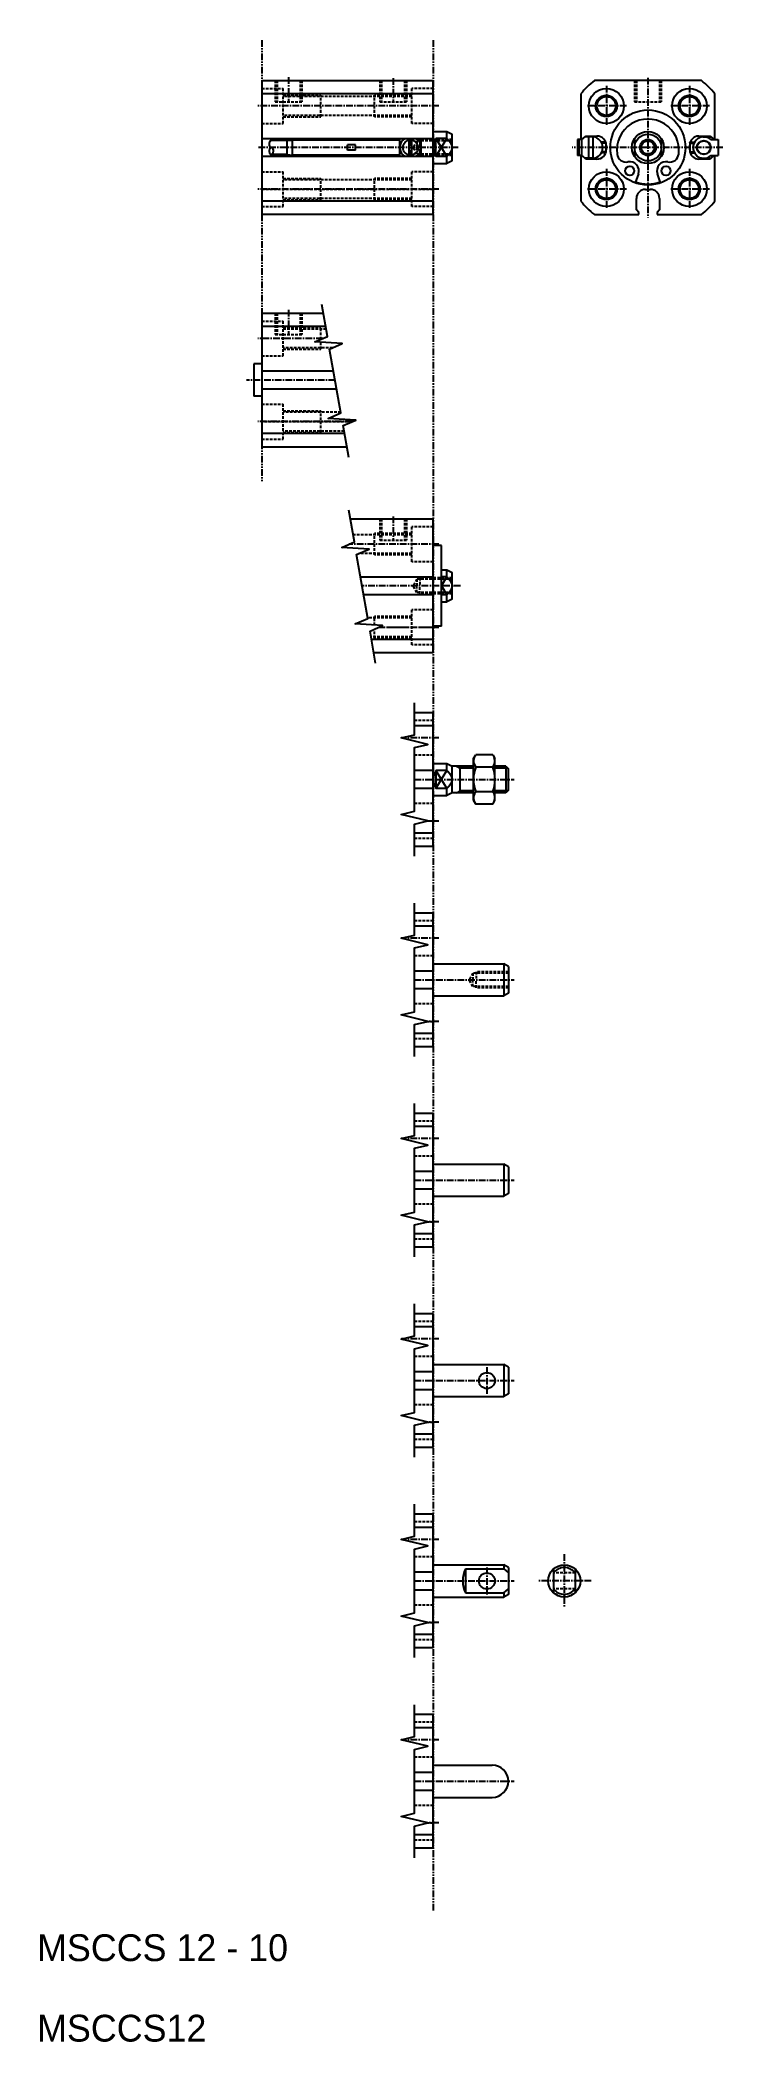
# Model space of a CAD drawing. Extents: x 1 to 128, y 0 to 373.
import ezdxf

# ---------------------------------------------------------------- set-up
doc = ezdxf.new("R2010")
doc.units = 0
for name, pattern in [('CENTER', [2, 1.25, -0.25, 0.25, -0.25]), ('DASHED', [0.75, 0.5, -0.25]), ('PHANTOM', [2.5, 1.25, -0.25, 0.25, -0.25, 0.25, -0.25])]:
    doc.linetypes.add(name, pattern=pattern)
doc.layers.get('0').update_dxf_attribs({"linetype": 'CONTINUOUS'})
doc.layers.add('CENTER', color=1, linetype='CENTER')

msp = doc.modelspace()

# ---------------------------------------------------------------- texts
for s, p in [('MSCCS 12 - 10', (0, 15)), ('MSCCS12', (0, 0))]:
    msp.add_text(s, height=5).set_placement(p)

# ---------------------------------------------------------------- linework, layer by layer
at = {"color": 3, "linetype": 'PHANTOM'}
for p, q in [((41.92, 373.16), (41.92, 290.92)), ((73.92, 373.16), (73.92, 24.45))]:
    msp.add_line(p, q, dxfattribs=at)
at = {"color": 7, "linetype": 'CONTINUOUS'}
for p, q in [((41.92, 365.62), (41.92, 340.62)), ((41.92, 365.62), (73.92, 365.62)), ((73.92, 363.11), (41.92, 363.11)), ((73.92, 340.62), (73.92, 365.62)), ((101.45, 363.11), (101.45, 354.82)), ((123.94, 365.62), (103.96, 365.62)), ((126.45, 354.82), (126.45, 363.11)), ((41.92, 354.82), (73.92, 354.82)), ((47.67, 351.42), (47.67, 354.82)), ((67.67, 351.42), (67.67, 354.82)), ((71.67, 351.42), (71.67, 354.82)), ((73.92, 356.12), (76.42, 356.12)), ((74.42, 351.47), (74.42, 354.78)), ((76.42, 354.78), (74.42, 354.78)), ((76.42, 356.12), (77.42, 355.62)), ((76.42, 354.78), (76.42, 356.12)), ((77.42, 350.62), (77.42, 355.62)), ((101.63, 354.62), (100.83, 354.62)), ((100.83, 354.62), (100.83, 351.62)), ((101.13, 351.62), (101.13, 354.62)), ((101.45, 354.82), (101.85, 354.82)), ((101.63, 354.62), (102.18, 355.12)), ((101.63, 351.62), (101.63, 354.62)), ((101.85, 354.82), (102.35, 355.27)), ((103.73, 355.12), (102.18, 355.12)), ((102.35, 355.27), (104.45, 355.27)), ((102.93, 351.12), (102.93, 355.12)), ((103.73, 351.12), (103.73, 355.12)), ((111.45, 354.78), (111.45, 351.47)), ((116.45, 354.78), (116.45, 351.47)), ((123.45, 355.27), (125.55, 355.27)), ((124.17, 355.12), (125.72, 355.12)), ((124.97, 355.03), (124.97, 355.12)), ((125.55, 355.27), (126.05, 354.82)), ((125.69, 354.62), (127.07, 354.62)), ((126.27, 354.62), (125.72, 355.12)), ((126.05, 354.82), (126.45, 354.82)), ((127.07, 354.62), (127.07, 351.62)), ((73.92, 351.42), (41.92, 351.42)), ((46.67, 354.42), (43.69, 354.42)), ((46.67, 351.82), (43.69, 351.82)), ((46.67, 354.42), (47.67, 354.52)), ((46.67, 351.82), (46.67, 354.42)), ((46.67, 351.82), (47.67, 351.72)), ((67.67, 354.52), (47.67, 354.52)), ((67.67, 351.72), (47.67, 351.72)), ((59.42, 353.62), (57.92, 353.62)), ((57.92, 352.62), (57.92, 353.62)), ((59.42, 352.62), (57.92, 352.62)), ((59.42, 352.62), (59.42, 353.62)), ((69.42, 351.75), (69.42, 354.5)), ((69.92, 351.75), (69.92, 354.5)), ((76.42, 351.47), (74.42, 351.47)), ((76.42, 350.12), (76.42, 351.47)), ((101.63, 351.62), (100.83, 351.62)), ((101.45, 351.42), (101.45, 343.14)), ((101.85, 351.42), (101.45, 351.42)), ((102.18, 351.12), (101.63, 351.62)), ((102.35, 350.97), (101.85, 351.42)), ((103.73, 351.12), (102.18, 351.12)), ((104.45, 350.97), (102.35, 350.97)), ((106.06, 354.12), (105.26, 354.12)), ((106.06, 352.12), (105.26, 352.12)), ((106.11, 353.92), (105.36, 353.92)), ((106.11, 352.32), (105.36, 352.32)), ((106.06, 354.12), (106.11, 353.92)), ((106.11, 352.32), (106.06, 352.12)), ((106.11, 353.92), (106.11, 352.32)), ((106.15, 353.57), (106.15, 352.67)), ((121.75, 352.67), (121.75, 353.57)), ((121.79, 353.92), (121.84, 354.12)), ((121.79, 353.92), (122.54, 353.92)), ((121.79, 353.92), (121.79, 352.32)), ((121.79, 352.32), (122.54, 352.32)), ((121.79, 352.32), (121.84, 352.12)), ((121.84, 354.12), (122.64, 354.12)), ((121.84, 352.12), (122.64, 352.12)), ((125.55, 350.97), (123.45, 350.97)), ((124.17, 351.12), (125.72, 351.12)), ((124.97, 351.12), (124.97, 351.22)), ((126.05, 351.42), (125.55, 350.97)), ((125.69, 351.62), (127.07, 351.62)), ((125.72, 351.12), (126.27, 351.62)), ((126.45, 351.42), (126.05, 351.42)), ((126.45, 343.14), (126.45, 351.42)), ((73.92, 350.12), (76.42, 350.12)), ((77.42, 350.62), (76.42, 350.12)), ((112.17, 348.21), (111.57, 346.54)), ((116.33, 346.54), (115.73, 348.21)), ((111.8, 341.52), (111.8, 343.62)), ((113.5, 345.32), (114.4, 345.32)), ((116.1, 343.62), (116.1, 341.52)), ((73.92, 343.14), (41.92, 343.14)), ((73.92, 340.62), (41.92, 340.62)), ((103.96, 340.62), (112.25, 340.62)), ((112.25, 341.02), (111.8, 341.52)), ((112.25, 340.62), (112.25, 341.02)), ((116.1, 341.52), (115.65, 341.02)), ((115.65, 341.02), (115.65, 340.62)), ((115.65, 340.62), (123.94, 340.62)), ((41.92, 322.27), (41.92, 297.27)), ((41.92, 322.27), (53.39, 322.27)), ((53.83, 319.76), (41.92, 319.76)), ((41.92, 312.77), (40.42, 312.77)), ((40.42, 312.77), (40.42, 306.77)), ((41.92, 311.47), (55.3, 311.47)), ((41.92, 306.77), (40.42, 306.77)), ((55.9, 308.07), (41.92, 308.07)), ((57.36, 299.79), (41.92, 299.79)), ((57.8, 297.27), (41.92, 297.27)), ((58.42, 283.91), (73.92, 283.91)), ((73.92, 258.91), (73.92, 283.91)), ((75.42, 278.91), (73.92, 278.91)), ((75.42, 263.91), (75.42, 278.91)), ((60.33, 273.11), (73.92, 273.11)), ((75.42, 274.41), (76.42, 274.41)), ((76.42, 273.06), (75.42, 273.06)), ((76.42, 274.41), (77.42, 273.91)), ((76.42, 273.06), (76.42, 274.41)), ((77.42, 268.91), (77.42, 273.91)), ((73.92, 269.71), (60.93, 269.71)), ((76.42, 269.75), (75.42, 269.75)), ((76.42, 268.41), (76.42, 269.75)), ((77.42, 268.91), (76.42, 268.41)), ((75.42, 268.41), (76.42, 268.41)), ((73.92, 261.42), (62.39, 261.42)), ((75.42, 263.91), (73.92, 263.91)), ((73.92, 258.91), (62.83, 258.91)), ((70.42, 247.81), (73.92, 247.81)), ((73.92, 222.81), (73.92, 247.81)), ((73.92, 245.3), (70.42, 245.3)), ((81.42, 239.21), (81.83, 239.91)), ((81.42, 231.41), (81.42, 239.21)), ((85.02, 239.91), (81.83, 239.91)), ((85.02, 239.91), (85.42, 239.21)), ((85.42, 231.41), (85.42, 239.21)), ((70.42, 237.01), (73.92, 237.01)), ((73.92, 238.31), (76.42, 238.31)), ((74.42, 236.97), (74.42, 233.65)), ((76.42, 236.97), (74.42, 236.97)), ((76.42, 236.97), (76.42, 238.31)), ((76.42, 238.31), (77.42, 237.81)), ((81.42, 237.81), (77.42, 237.81)), ((77.42, 232.81), (77.42, 237.81)), ((78.92, 232.81), (78.92, 237.81)), ((85.02, 237.61), (81.83, 237.61)), ((87.42, 237.81), (85.42, 237.81)), ((87.42, 237.81), (87.42, 232.81)), ((87.42, 237.81), (87.92, 237.31)), ((87.92, 233.31), (87.92, 237.31)), ((73.92, 233.61), (70.42, 233.61)), ((73.92, 232.31), (76.42, 232.31)), ((76.42, 233.65), (74.42, 233.65)), ((76.42, 232.31), (76.42, 233.65)), ((77.42, 232.81), (76.42, 232.31)), ((81.42, 232.81), (77.42, 232.81)), ((81.42, 231.41), (81.83, 230.71)), ((85.02, 233.01), (81.83, 233.01)), ((85.02, 230.71), (85.42, 231.41)), ((87.42, 232.81), (85.42, 232.81)), ((87.92, 233.31), (87.42, 232.81)), ((85.02, 230.71), (81.83, 230.71)), ((73.92, 225.32), (70.42, 225.32)), ((73.92, 222.81), (70.42, 222.81)), ((70.42, 210.45), (73.92, 210.45)), ((73.92, 185.45), (73.92, 210.45)), ((73.92, 207.94), (70.42, 207.94)), ((70.42, 199.65), (73.92, 199.65)), ((73.92, 200.95), (87.06, 200.95)), ((87.92, 200.45), (87.06, 200.95)), ((87.06, 200.95), (87.06, 194.95)), ((87.92, 200.45), (87.92, 195.45)), ((73.92, 196.25), (70.42, 196.25)), ((73.92, 194.95), (87.06, 194.95)), ((87.92, 195.45), (87.06, 194.95)), ((73.92, 187.97), (70.42, 187.97)), ((73.92, 185.45), (70.42, 185.45)), ((70.42, 173.1), (73.92, 173.1)), ((73.92, 148.1), (73.92, 173.1)), ((73.92, 170.58), (70.42, 170.58)), ((70.42, 162.3), (73.92, 162.3)), ((73.92, 163.6), (87.06, 163.6)), ((87.06, 163.6), (87.06, 157.6)), ((87.92, 163.1), (87.06, 163.6)), ((87.92, 163.1), (87.92, 158.1)), ((73.92, 158.9), (70.42, 158.9)), ((73.92, 157.6), (87.06, 157.6)), ((87.92, 158.1), (87.06, 157.6)), ((73.92, 150.61), (70.42, 150.61)), ((73.92, 148.1), (70.42, 148.1)), ((70.42, 135.74), (73.92, 135.74)), ((73.92, 110.74), (73.92, 135.74)), ((73.92, 133.23), (70.42, 133.23)), ((70.42, 124.94), (73.92, 124.94)), ((73.92, 126.24), (87.06, 126.24)), ((87.06, 126.24), (87.06, 120.24)), ((87.92, 125.74), (87.06, 126.24)), ((87.92, 125.74), (87.92, 120.74)), ((73.92, 121.54), (70.42, 121.54)), ((73.92, 120.24), (87.06, 120.24)), ((87.92, 120.74), (87.06, 120.24)), ((73.92, 113.25), (70.42, 113.25)), ((73.92, 110.74), (70.42, 110.74)), ((70.42, 98.38), (73.92, 98.38)), ((73.92, 73.38), (73.92, 98.38)), ((73.92, 95.87), (70.42, 95.87)), ((70.42, 87.58), (73.92, 87.58)), ((73.92, 88.88), (87.06, 88.88)), ((79.92, 88.12), (79.92, 83.65)), ((79.92, 88.12), (87.06, 88.12)), ((87.06, 88.88), (87.06, 88.12)), ((87.92, 88.38), (87.06, 88.88)), ((87.06, 88.12), (87.92, 87.38)), ((87.92, 88.38), (87.92, 83.38)), ((96.36, 88.12), (96.36, 83.65)), ((100.36, 88.12), (100.36, 83.65)), ((73.92, 84.18), (70.42, 84.18)), ((73.92, 82.88), (87.06, 82.88)), ((79.92, 83.65), (87.06, 83.65)), ((87.06, 83.65), (87.92, 84.38)), ((87.06, 83.65), (87.06, 82.88)), ((87.92, 83.38), (87.06, 82.88)), ((73.92, 75.9), (70.42, 75.9)), ((73.92, 73.38), (70.42, 73.38)), ((70.42, 61.03), (73.92, 61.03)), ((73.92, 36.03), (73.92, 61.03)), ((73.92, 58.51), (70.42, 58.51)), ((70.42, 50.23), (73.92, 50.23)), ((73.92, 51.53), (84.92, 51.53)), ((73.92, 46.83), (70.42, 46.83)), ((73.92, 45.53), (84.92, 45.53)), ((73.92, 38.54), (70.42, 38.54)), ((73.92, 36.03), (70.42, 36.03))]:
    msp.add_line(p, q, dxfattribs=at)
at = {"color": 3, "linetype": 'DASHED'}
for p, q in [((41.92, 364.12), (45.92, 364.12)), ((44.42, 365.62), (44.42, 361.62)), ((44.77, 365.62), (44.77, 361.62)), ((45.92, 357.62), (45.92, 364.12)), ((45.92, 362.87), (52.92, 362.87)), ((69.92, 362.62), (45.92, 362.62)), ((49.07, 365.62), (49.07, 361.62)), ((49.42, 365.62), (49.42, 361.62)), ((52.92, 358.87), (52.92, 362.87)), ((69.92, 362.87), (62.92, 362.87)), ((62.92, 358.87), (62.92, 362.87)), ((63.92, 365.62), (63.92, 361.62)), ((64.27, 365.62), (64.27, 361.62)), ((68.57, 365.62), (68.57, 361.62)), ((68.92, 365.62), (68.92, 361.62)), ((73.92, 364.12), (69.92, 364.12)), ((69.92, 357.62), (69.92, 364.12)), ((111.45, 365.62), (111.45, 361.62)), ((111.8, 365.62), (111.8, 361.62)), ((116.1, 365.62), (116.1, 361.62)), ((116.45, 365.62), (116.45, 361.62)), ((44.42, 361.62), (49.42, 361.62)), ((69.92, 359.12), (45.92, 359.12)), ((45.92, 358.87), (52.92, 358.87)), ((69.92, 358.87), (62.92, 358.87)), ((63.92, 361.62), (68.92, 361.62)), ((111.45, 361.62), (116.45, 361.62)), ((41.92, 357.62), (45.92, 357.62)), ((73.92, 357.62), (69.92, 357.62)), ((71.42, 354.62), (71.42, 353.12)), ((77.42, 354.62), (71.42, 354.62)), ((70.82, 354.35), (70.11, 353.12)), ((70.82, 351.9), (70.11, 353.12)), ((70.82, 354.35), (70.82, 353.12)), ((77.42, 354.35), (70.82, 354.35)), ((70.82, 351.9), (70.82, 353.12)), ((77.42, 351.9), (70.82, 351.9)), ((71.42, 351.62), (71.42, 353.12)), ((77.42, 351.62), (71.42, 351.62)), ((41.92, 348.62), (45.92, 348.62)), ((45.92, 342.12), (45.92, 348.62)), ((45.92, 347.37), (52.92, 347.37)), ((69.92, 347.12), (45.92, 347.12)), ((52.92, 343.37), (52.92, 347.37)), ((69.92, 347.37), (62.92, 347.37)), ((62.92, 343.37), (62.92, 347.37)), ((69.92, 342.12), (69.92, 348.62)), ((73.92, 348.62), (69.92, 348.62)), ((73.92, 345.32), (41.92, 345.32)), ((69.92, 343.62), (45.92, 343.62)), ((41.92, 342.12), (45.92, 342.12)), ((45.92, 343.37), (52.92, 343.37)), ((69.92, 343.37), (62.92, 343.37)), ((73.92, 342.12), (69.92, 342.12)), ((44.42, 322.27), (44.42, 318.27)), ((44.77, 322.27), (44.77, 318.27)), ((49.07, 322.27), (49.07, 318.27)), ((49.42, 322.27), (49.42, 318.27)), ((41.92, 320.77), (45.92, 320.77)), ((44.42, 318.27), (49.42, 318.27)), ((45.92, 314.27), (45.92, 320.77)), ((45.92, 319.52), (52.92, 319.52)), ((53.92, 319.27), (45.92, 319.27)), ((52.92, 317.36), (52.92, 319.52)), ((41.92, 314.27), (45.92, 314.27)), ((55.13, 315.77), (45.92, 315.77)), ((45.92, 315.52), (52.92, 315.52)), ((52.92, 315.52), (52.92, 316.8)), ((41.92, 305.27), (45.92, 305.27)), ((45.92, 298.77), (45.92, 305.27)), ((45.92, 304.02), (52.92, 304.02)), ((56.65, 303.77), (45.92, 303.77)), ((52.92, 300.02), (52.92, 304.02)), ((58.69, 301.97), (41.92, 301.97)), ((41.92, 298.77), (45.92, 298.77)), ((57.27, 300.27), (45.92, 300.27)), ((45.92, 300.02), (52.92, 300.02)), ((63.92, 283.91), (63.92, 279.91)), ((64.27, 283.91), (64.27, 279.91)), ((68.57, 283.91), (68.57, 279.91)), ((68.92, 283.91), (68.92, 279.91)), ((69.92, 280.91), (58.95, 280.91)), ((69.92, 281.16), (62.92, 281.16)), ((62.92, 277.16), (62.92, 281.16)), ((69.92, 275.91), (69.92, 282.41)), ((73.92, 282.41), (69.92, 282.41)), ((69.92, 277.41), (60.04, 277.41)), ((69.92, 277.16), (62.92, 277.16)), ((63.92, 279.91), (68.92, 279.91)), ((73.92, 275.91), (69.92, 275.91)), ((70.82, 272.64), (70.11, 271.41)), ((77.42, 272.64), (70.82, 272.64)), ((70.82, 272.64), (70.82, 271.41)), ((77.42, 272.91), (71.42, 272.91)), ((71.42, 272.91), (71.42, 271.41)), ((70.82, 270.18), (70.11, 271.41)), ((70.82, 270.18), (70.82, 271.41)), ((77.42, 270.18), (70.82, 270.18)), ((71.42, 269.91), (71.42, 271.41)), ((77.42, 269.91), (71.42, 269.91)), ((69.92, 265.41), (61.68, 265.41)), ((69.92, 265.66), (62.92, 265.66)), ((62.92, 264.08), (62.92, 265.66)), ((69.92, 260.41), (69.92, 266.91)), ((73.92, 266.91), (69.92, 266.91)), ((69.92, 261.91), (62.3, 261.91)), ((62.92, 261.66), (62.92, 263.31)), ((69.92, 261.66), (62.92, 261.66)), ((73.92, 263.61), (63.6, 263.61)), ((73.92, 260.41), (69.92, 260.41)), ((73.92, 246.31), (70.42, 246.31)), ((73.92, 239.81), (70.42, 239.81)), ((73.92, 230.81), (70.42, 230.81)), ((73.92, 224.31), (70.42, 224.31)), ((73.92, 227.51), (72.68, 227.51)), ((73.92, 208.95), (70.42, 208.95)), ((73.92, 202.45), (70.42, 202.45)), ((81.32, 199.18), (80.61, 197.95)), ((81.32, 196.72), (80.61, 197.95)), ((87.92, 199.18), (81.32, 199.18)), ((81.32, 199.18), (81.32, 197.95)), ((81.32, 196.72), (81.32, 197.95)), ((87.92, 199.45), (81.92, 199.45)), ((81.92, 199.45), (81.92, 197.95)), ((81.92, 196.45), (81.92, 197.95)), ((87.92, 196.72), (81.32, 196.72)), ((87.92, 196.45), (81.92, 196.45)), ((73.92, 193.45), (70.42, 193.45)), ((73.92, 186.95), (70.42, 186.95)), ((73.92, 190.15), (72.68, 190.15)), ((73.92, 171.6), (70.42, 171.6)), ((73.92, 165.1), (70.42, 165.1)), ((73.92, 156.1), (70.42, 156.1)), ((73.92, 149.6), (70.42, 149.6)), ((73.92, 152.8), (72.68, 152.8)), ((73.92, 134.24), (70.42, 134.24)), ((73.92, 127.74), (70.42, 127.74)), ((73.92, 118.74), (70.42, 118.74)), ((73.92, 112.24), (70.42, 112.24)), ((73.92, 115.44), (72.68, 115.44)), ((73.92, 96.88), (70.42, 96.88)), ((73.92, 90.38), (70.42, 90.38)), ((100.36, 87.38), (96.36, 87.38)), ((100.36, 84.38), (96.36, 84.38)), ((73.92, 81.38), (70.42, 81.38)), ((73.92, 74.88), (70.42, 74.88)), ((73.92, 78.08), (72.68, 78.08)), ((73.92, 59.53), (70.42, 59.53)), ((73.92, 53.03), (70.42, 53.03)), ((73.92, 44.03), (70.42, 44.03)), ((73.92, 37.53), (70.42, 37.53)), ((73.92, 40.73), (72.68, 40.73))]:
    msp.add_line(p, q, dxfattribs=at)
at = {"color": 3, "linetype": 'CONTINUOUS'}
for p, q in [((74.42, 351.47), (76.42, 354.78)), ((74.42, 354.78), (76.42, 351.47)), ((75.42, 271.41), (76.42, 273.06)), ((75.42, 271.41), (76.42, 269.75)), ((74.42, 233.65), (76.42, 236.97)), ((74.42, 236.97), (76.42, 233.65)), ((78.23, 237.81), (78.92, 237.41)), ((81.42, 237.41), (78.92, 237.41)), ((87.82, 237.41), (85.42, 237.41)), ((78.23, 232.81), (78.92, 233.21)), ((81.42, 233.21), (78.92, 233.21)), ((87.82, 233.21), (85.42, 233.21))]:
    msp.add_line(p, q, dxfattribs=at)
for points in [[(58.14, 295.33), (57.09, 301.28), (59.45, 302.3), (54.32, 302.62), (56.68, 303.64), (54.58, 315.53), (56.94, 316.56), (51.81, 316.87), (54.16, 317.9), (53.12, 323.84)], [(63.16, 257.01), (62.12, 262.96), (64.47, 263.98), (59.34, 264.3), (61.7, 265.32), (59.6, 277.22), (61.96, 278.24), (56.83, 278.55), (59.19, 279.58), (58.14, 285.53)], [(70.42, 221.03), (70.42, 226.97), (72.92, 227.57), (67.92, 228.77), (70.42, 229.37), (70.42, 241.25), (72.92, 241.85), (67.92, 243.05), (70.42, 243.65), (70.42, 249.59)], [(70.42, 183.67), (70.42, 189.61), (72.92, 190.21), (67.92, 191.41), (70.42, 192.01), (70.42, 203.89), (72.92, 204.49), (67.92, 205.69), (70.42, 206.29), (70.42, 212.24)], [(70.42, 146.31), (70.42, 152.25), (72.92, 152.85), (67.92, 154.05), (70.42, 154.65), (70.42, 166.54), (72.92, 167.14), (67.92, 168.34), (70.42, 168.94), (70.42, 174.88)], [(70.42, 108.96), (70.42, 114.9), (72.92, 115.5), (67.92, 116.7), (70.42, 117.3), (70.42, 129.18), (72.92, 129.78), (67.92, 130.98), (70.42, 131.58), (70.42, 137.52)], [(70.42, 71.6), (70.42, 77.54), (72.92, 78.14), (67.92, 79.34), (70.42, 79.94), (70.42, 91.83), (72.92, 92.43), (67.92, 93.63), (70.42, 94.23), (70.42, 100.17)], [(70.42, 34.24), (70.42, 40.19), (72.92, 40.79), (67.92, 41.99), (70.42, 42.59), (70.42, 54.47), (72.92, 55.07), (67.92, 56.27), (70.42, 56.87), (70.42, 62.81)]]:
    msp.add_lwpolyline(points, dxfattribs=at)
at = {"color": 7}
for points in [[(76.42, 354.78, 0), (76.43, 354.78, 0), (76.44, 354.77, 0), (76.44, 354.77, 0), (76.45, 354.76, 0), (76.45, 354.76, 0), (76.46, 354.75, 0), (76.47, 354.75, 0), (76.47, 354.74, 0), (76.48, 354.74, 0), (76.49, 354.73, 0), (76.49, 354.73, 0), (76.5, 354.72, 0), (76.51, 354.71, 0), (76.51, 354.71, 0), (76.52, 354.7, 0), (76.52, 354.7, 0), (76.53, 354.69, 0), (76.54, 354.69, 0), (76.54, 354.68, 0), (76.55, 354.68, 0), (76.56, 354.67, 0), (76.56, 354.66, 0), (76.57, 354.66, 0), (76.57, 354.65, 0), (76.58, 354.65, 0), (76.59, 354.64, 0), (76.59, 354.64, 0), (76.6, 354.63, 0), (76.6, 354.62, 0), (76.61, 354.62, 0), (76.62, 354.61, 0), (76.62, 354.61, 0), (76.63, 354.6, 0), (76.63, 354.6, 0), (76.64, 354.59, 0), (76.65, 354.58, 0), (76.65, 354.58, 0), (76.66, 354.57, 0), (76.66, 354.57, 0), (76.67, 354.56, 0), (76.67, 354.55, 0), (76.68, 354.55, 0), (76.69, 354.54, 0), (76.69, 354.54, 0), (76.7, 354.53, 0), (76.7, 354.52, 0), (76.71, 354.52, 0), (76.72, 354.51, 0), (76.72, 354.51, 0), (76.73, 354.5, 0), (76.73, 354.49, 0), (76.74, 354.49, 0), (76.74, 354.48, 0), (76.75, 354.48, 0), (76.75, 354.47, 0), (76.76, 354.46, 0), (76.77, 354.46, 0), (76.77, 354.45, 0), (76.78, 354.44, 0), (76.78, 354.44, 0), (76.79, 354.43, 0), (76.79, 354.43, 0), (76.8, 354.42, 0), (76.8, 354.41, 0), (76.81, 354.41, 0), (76.81, 354.4, 0), (76.82, 354.39, 0), (76.83, 354.39, 0), (76.83, 354.38, 0), (76.84, 354.38, 0), (76.84, 354.37, 0), (76.85, 354.36, 0), (76.85, 354.36, 0), (76.86, 354.35, 0), (76.86, 354.34, 0), (76.87, 354.34, 0), (76.87, 354.33, 0), (76.88, 354.32, 0), (76.88, 354.32, 0), (76.89, 354.31, 0), (76.89, 354.31, 0), (76.9, 354.3, 0), (76.91, 354.29, 0), (76.91, 354.29, 0), (76.92, 354.28, 0), (76.92, 354.27, 0), (76.93, 354.27, 0), (76.93, 354.26, 0), (76.94, 354.25, 0), (76.94, 354.25, 0), (76.95, 354.24, 0), (76.95, 354.23, 0), (76.96, 354.23, 0), (76.96, 354.22, 0), (76.97, 354.21, 0), (76.97, 354.21, 0), (76.98, 354.2, 0), (76.98, 354.19, 0), (76.99, 354.19, 0), (76.99, 354.18, 0), (77, 354.17, 0), (77, 354.17, 0), (77.01, 354.16, 0), (77.01, 354.15, 0), (77.02, 354.15, 0), (77.02, 354.14, 0), (77.03, 354.13, 0), (77.03, 354.13, 0), (77.04, 354.12, 0), (77.04, 354.11, 0), (77.04, 354.11, 0), (77.05, 354.1, 0), (77.05, 354.09, 0), (77.06, 354.09, 0), (77.06, 354.08, 0), (77.07, 354.07, 0), (77.07, 354.07, 0), (77.08, 354.06, 0), (77.08, 354.05, 0), (77.09, 354.05, 0), (77.09, 354.04, 0), (77.1, 354.03, 0), (77.1, 354.02, 0), (77.11, 354.02, 0), (77.11, 354.01, 0), (77.11, 354, 0), (77.12, 354, 0), (77.12, 353.99, 0), (77.13, 353.98, 0), (77.13, 353.98, 0), (77.14, 353.97, 0), (77.14, 353.96, 0), (77.15, 353.95, 0), (77.15, 353.95, 0), (77.15, 353.94, 0), (77.16, 353.93, 0), (77.16, 353.93, 0), (77.17, 353.92, 0), (77.17, 353.91, 0), (77.18, 353.9, 0), (77.18, 353.9, 0), (77.18, 353.89, 0), (77.19, 353.88, 0), (77.19, 353.88, 0), (77.2, 353.87, 0), (77.2, 353.86, 0), (77.2, 353.85, 0), (77.21, 353.85, 0), (77.21, 353.84, 0), (77.22, 353.83, 0), (77.22, 353.82, 0), (77.22, 353.82, 0), (77.23, 353.81, 0), (77.23, 353.8, 0), (77.24, 353.8, 0), (77.24, 353.79, 0), (77.24, 353.78, 0), (77.25, 353.77, 0), (77.25, 353.77, 0), (77.25, 353.76, 0), (77.26, 353.75, 0), (77.26, 353.74, 0), (77.27, 353.74, 0), (77.27, 353.73, 0), (77.27, 353.72, 0), (77.28, 353.71, 0), (77.28, 353.71, 0), (77.28, 353.7, 0), (77.29, 353.69, 0), (77.29, 353.68, 0), (77.29, 353.68, 0), (77.3, 353.67, 0), (77.3, 353.66, 0), (77.3, 353.65, 0), (77.31, 353.64, 0), (77.31, 353.64, 0), (77.31, 353.63, 0), (77.32, 353.62, 0), (77.32, 353.61, 0), (77.32, 353.61, 0), (77.33, 353.6, 0), (77.33, 353.59, 0), (77.33, 353.58, 0), (77.33, 353.58, 0), (77.34, 353.57, 0), (77.34, 353.56, 0), (77.34, 353.55, 0), (77.35, 353.54, 0), (77.35, 353.54, 0), (77.35, 353.53, 0), (77.35, 353.52, 0), (77.36, 353.51, 0), (77.36, 353.5, 0), (77.36, 353.5, 0), (77.36, 353.49, 0), (77.37, 353.48, 0), (77.37, 353.47, 0), (77.37, 353.46, 0), (77.37, 353.46, 0), (77.38, 353.45, 0), (77.38, 353.44, 0), (77.38, 353.43, 0), (77.38, 353.43, 0), (77.38, 353.42, 0), (77.39, 353.41, 0), (77.39, 353.4, 0), (77.39, 353.39, 0), (77.39, 353.38, 0), (77.39, 353.38, 0), (77.4, 353.37, 0), (77.4, 353.36, 0), (77.4, 353.35, 0), (77.4, 353.34, 0), (77.4, 353.34, 0), (77.4, 353.33, 0), (77.41, 353.32, 0), (77.41, 353.31, 0), (77.41, 353.3, 0), (77.41, 353.3, 0), (77.41, 353.29, 0), (77.41, 353.28, 0), (77.41, 353.27, 0), (77.41, 353.26, 0), (77.42, 353.25, 0), (77.42, 353.25, 0), (77.42, 353.24, 0), (77.42, 353.23, 0), (77.42, 353.22, 0), (77.42, 353.21, 0), (77.42, 353.2, 0), (77.42, 353.19, 0), (77.42, 353.19, 0), (77.42, 353.18, 0), (77.42, 353.17, 0), (77.42, 353.16, 0), (77.42, 353.15, 0), (77.42, 353.14, 0), (77.42, 353.14, 0), (77.42, 353.13, 0), (77.42, 353.12, 0), (77.42, 353.11, 0), (77.42, 353.1, 0), (77.42, 353.1, 0), (77.42, 353.09, 0), (77.42, 353.08, 0), (77.42, 353.07, 0), (77.42, 353.06, 0), (77.42, 353.05, 0), (77.42, 353.05, 0), (77.42, 353.04, 0), (77.42, 353.03, 0), (77.42, 353.02, 0), (77.42, 353.01, 0), (77.42, 353, 0), (77.41, 353, 0), (77.41, 352.99, 0), (77.41, 352.98, 0), (77.41, 352.97, 0), (77.41, 352.96, 0), (77.41, 352.95, 0), (77.41, 352.95, 0), (77.41, 352.94, 0), (77.41, 352.93, 0), (77.4, 352.92, 0), (77.4, 352.91, 0), (77.4, 352.91, 0), (77.4, 352.9, 0), (77.4, 352.89, 0), (77.4, 352.88, 0), (77.39, 352.87, 0), (77.39, 352.87, 0), (77.39, 352.86, 0), (77.39, 352.85, 0), (77.39, 352.84, 0), (77.38, 352.83, 0), (77.38, 352.82, 0), (77.38, 352.82, 0), (77.38, 352.81, 0), (77.38, 352.8, 0), (77.37, 352.79, 0), (77.37, 352.78, 0), (77.37, 352.78, 0), (77.37, 352.77, 0), (77.36, 352.76, 0), (77.36, 352.75, 0), (77.36, 352.74, 0), (77.36, 352.74, 0), (77.35, 352.73, 0), (77.35, 352.72, 0), (77.35, 352.71, 0), (77.35, 352.7, 0), (77.34, 352.7, 0), (77.34, 352.69, 0), (77.34, 352.68, 0), (77.33, 352.67, 0), (77.33, 352.67, 0), (77.33, 352.66, 0), (77.33, 352.65, 0), (77.32, 352.64, 0), (77.32, 352.63, 0), (77.32, 352.63, 0), (77.31, 352.62, 0), (77.31, 352.61, 0), (77.31, 352.6, 0), (77.3, 352.6, 0), (77.3, 352.59, 0), (77.3, 352.58, 0), (77.29, 352.57, 0), (77.29, 352.57, 0), (77.29, 352.56, 0), (77.28, 352.55, 0), (77.28, 352.54, 0), (77.28, 352.54, 0), (77.27, 352.53, 0), (77.27, 352.52, 0), (77.27, 352.51, 0), (77.26, 352.51, 0), (77.26, 352.5, 0), (77.25, 352.49, 0), (77.25, 352.48, 0), (77.25, 352.48, 0), (77.24, 352.47, 0), (77.24, 352.46, 0), (77.24, 352.45, 0), (77.23, 352.45, 0), (77.23, 352.44, 0), (77.22, 352.43, 0), (77.22, 352.43, 0), (77.22, 352.42, 0), (77.21, 352.41, 0), (77.21, 352.4, 0), (77.2, 352.4, 0), (77.2, 352.39, 0), (77.2, 352.38, 0), (77.19, 352.37, 0), (77.19, 352.37, 0), (77.18, 352.36, 0), (77.18, 352.35, 0), (77.18, 352.35, 0), (77.17, 352.34, 0), (77.17, 352.33, 0), (77.16, 352.32, 0), (77.16, 352.32, 0), (77.15, 352.31, 0), (77.15, 352.3, 0), (77.15, 352.3, 0), (77.14, 352.29, 0), (77.14, 352.28, 0), (77.13, 352.27, 0), (77.13, 352.27, 0), (77.12, 352.26, 0), (77.12, 352.25, 0), (77.11, 352.25, 0), (77.11, 352.24, 0), (77.11, 352.23, 0), (77.1, 352.23, 0), (77.1, 352.22, 0), (77.09, 352.21, 0), (77.09, 352.2, 0), (77.08, 352.2, 0), (77.08, 352.19, 0), (77.07, 352.18, 0), (77.07, 352.18, 0), (77.06, 352.17, 0), (77.06, 352.16, 0), (77.05, 352.16, 0), (77.05, 352.15, 0), (77.04, 352.14, 0), (77.04, 352.14, 0), (77.03, 352.13, 0), (77.03, 352.12, 0), (77.03, 352.12, 0), (77.02, 352.11, 0), (77.02, 352.1, 0), (77.01, 352.1, 0), (77.01, 352.09, 0), (77, 352.08, 0), (77, 352.07, 0), (76.99, 352.07, 0), (76.99, 352.06, 0), (76.98, 352.06, 0), (76.98, 352.05, 0), (76.97, 352.04, 0), (76.97, 352.04, 0), (76.96, 352.03, 0), (76.96, 352.02, 0), (76.95, 352.02, 0), (76.95, 352.01, 0), (76.94, 352, 0), (76.94, 352, 0), (76.93, 351.99, 0), (76.93, 351.98, 0), (76.92, 351.98, 0), (76.92, 351.97, 0), (76.91, 351.96, 0), (76.91, 351.96, 0), (76.9, 351.95, 0), (76.89, 351.94, 0), (76.89, 351.94, 0), (76.88, 351.93, 0), (76.88, 351.93, 0), (76.87, 351.92, 0), (76.87, 351.91, 0), (76.86, 351.9, 0), (76.86, 351.9, 0), (76.85, 351.89, 0), (76.85, 351.89, 0), (76.84, 351.88, 0), (76.84, 351.87, 0), (76.83, 351.87, 0), (76.83, 351.86, 0), (76.82, 351.86, 0), (76.81, 351.85, 0), (76.81, 351.84, 0), (76.8, 351.84, 0), (76.8, 351.83, 0), (76.79, 351.82, 0), (76.79, 351.82, 0), (76.78, 351.81, 0), (76.78, 351.8, 0), (76.77, 351.8, 0), (76.77, 351.79, 0), (76.76, 351.79, 0), (76.75, 351.78, 0), (76.75, 351.77, 0), (76.74, 351.77, 0), (76.74, 351.76, 0), (76.73, 351.75, 0), (76.73, 351.75, 0), (76.72, 351.74, 0), (76.72, 351.74, 0), (76.71, 351.73, 0), (76.7, 351.73, 0), (76.7, 351.72, 0), (76.69, 351.71, 0), (76.69, 351.71, 0), (76.68, 351.7, 0), (76.67, 351.69, 0), (76.67, 351.69, 0), (76.66, 351.68, 0), (76.66, 351.68, 0), (76.65, 351.67, 0), (76.65, 351.67, 0), (76.64, 351.66, 0), (76.63, 351.65, 0), (76.63, 351.65, 0), (76.62, 351.64, 0), (76.62, 351.64, 0), (76.61, 351.63, 0), (76.6, 351.62, 0), (76.6, 351.62, 0), (76.59, 351.61, 0), (76.59, 351.61, 0), (76.58, 351.6, 0), (76.57, 351.6, 0), (76.57, 351.59, 0), (76.56, 351.58, 0), (76.56, 351.58, 0), (76.55, 351.57, 0), (76.54, 351.57, 0), (76.54, 351.56, 0), (76.53, 351.56, 0), (76.52, 351.55, 0), (76.52, 351.55, 0), (76.51, 351.54, 0), (76.51, 351.54, 0), (76.5, 351.53, 0), (76.49, 351.52, 0), (76.49, 351.52, 0), (76.48, 351.51, 0), (76.47, 351.51, 0), (76.47, 351.5, 0), (76.46, 351.5, 0), (76.45, 351.49, 0), (76.45, 351.49, 0), (76.44, 351.48, 0), (76.44, 351.48, 0), (76.43, 351.47, 0), (76.42, 351.47, 0)], [(76.42, 273.06, 0), (76.43, 273.06, 0), (76.44, 273.05, 0), (76.44, 273.05, 0), (76.45, 273.04, 0), (76.45, 273.04, 0), (76.46, 273.03, 0), (76.47, 273.03, 0), (76.47, 273.02, 0), (76.48, 273.02, 0), (76.49, 273.01, 0), (76.49, 273.01, 0), (76.5, 273, 0), (76.51, 273, 0), (76.51, 272.99, 0), (76.52, 272.99, 0), (76.52, 272.98, 0), (76.53, 272.97, 0), (76.54, 272.97, 0), (76.54, 272.96, 0), (76.55, 272.96, 0), (76.56, 272.95, 0), (76.56, 272.95, 0), (76.57, 272.94, 0), (76.57, 272.94, 0), (76.58, 272.93, 0), (76.59, 272.92, 0), (76.59, 272.92, 0), (76.6, 272.91, 0), (76.6, 272.91, 0), (76.61, 272.9, 0), (76.62, 272.89, 0), (76.62, 272.89, 0), (76.63, 272.88, 0), (76.63, 272.88, 0), (76.64, 272.87, 0), (76.65, 272.87, 0), (76.65, 272.86, 0), (76.66, 272.85, 0), (76.66, 272.85, 0), (76.67, 272.84, 0), (76.67, 272.84, 0), (76.68, 272.83, 0), (76.69, 272.82, 0), (76.69, 272.82, 0), (76.7, 272.81, 0), (76.7, 272.81, 0), (76.71, 272.8, 0), (76.72, 272.79, 0), (76.72, 272.79, 0), (76.73, 272.78, 0), (76.73, 272.78, 0), (76.74, 272.77, 0), (76.74, 272.76, 0), (76.75, 272.76, 0), (76.75, 272.75, 0), (76.76, 272.75, 0), (76.77, 272.74, 0), (76.77, 272.73, 0), (76.78, 272.73, 0), (76.78, 272.72, 0), (76.79, 272.71, 0), (76.79, 272.71, 0), (76.8, 272.7, 0), (76.8, 272.7, 0), (76.81, 272.69, 0), (76.81, 272.68, 0), (76.82, 272.68, 0), (76.83, 272.67, 0), (76.83, 272.66, 0), (76.84, 272.66, 0), (76.84, 272.65, 0), (76.85, 272.64, 0), (76.85, 272.64, 0), (76.86, 272.63, 0), (76.86, 272.63, 0), (76.87, 272.62, 0), (76.87, 272.61, 0), (76.88, 272.61, 0), (76.88, 272.6, 0), (76.89, 272.59, 0), (76.89, 272.59, 0), (76.9, 272.58, 0), (76.91, 272.57, 0), (76.91, 272.57, 0), (76.92, 272.56, 0), (76.92, 272.56, 0), (76.93, 272.55, 0), (76.93, 272.54, 0), (76.94, 272.54, 0), (76.94, 272.53, 0), (76.95, 272.52, 0), (76.95, 272.52, 0), (76.96, 272.51, 0), (76.96, 272.5, 0), (76.97, 272.5, 0), (76.97, 272.49, 0), (76.98, 272.48, 0), (76.98, 272.48, 0), (76.99, 272.47, 0), (76.99, 272.46, 0), (77, 272.46, 0), (77, 272.45, 0), (77.01, 272.44, 0), (77.01, 272.44, 0), (77.02, 272.43, 0), (77.02, 272.42, 0), (77.03, 272.42, 0), (77.03, 272.41, 0), (77.04, 272.4, 0), (77.04, 272.39, 0), (77.04, 272.39, 0), (77.05, 272.38, 0), (77.05, 272.38, 0), (77.06, 272.37, 0), (77.06, 272.36, 0), (77.07, 272.35, 0), (77.07, 272.35, 0), (77.08, 272.34, 0), (77.08, 272.33, 0), (77.09, 272.33, 0), (77.09, 272.32, 0), (77.1, 272.31, 0), (77.1, 272.31, 0), (77.11, 272.3, 0), (77.11, 272.29, 0), (77.11, 272.29, 0), (77.12, 272.28, 0), (77.12, 272.27, 0), (77.13, 272.26, 0), (77.13, 272.26, 0), (77.14, 272.25, 0), (77.14, 272.24, 0), (77.15, 272.24, 0), (77.15, 272.23, 0), (77.15, 272.22, 0), (77.16, 272.21, 0), (77.16, 272.21, 0), (77.17, 272.2, 0), (77.17, 272.19, 0), (77.18, 272.19, 0), (77.18, 272.18, 0), (77.18, 272.17, 0), (77.19, 272.17, 0), (77.19, 272.16, 0), (77.2, 272.15, 0), (77.2, 272.14, 0), (77.2, 272.14, 0), (77.21, 272.13, 0), (77.21, 272.12, 0), (77.22, 272.11, 0), (77.22, 272.11, 0), (77.22, 272.1, 0), (77.23, 272.09, 0), (77.23, 272.08, 0), (77.24, 272.08, 0), (77.24, 272.07, 0), (77.24, 272.06, 0), (77.25, 272.06, 0), (77.25, 272.05, 0), (77.25, 272.04, 0), (77.26, 272.03, 0), (77.26, 272.02, 0), (77.27, 272.02, 0), (77.27, 272.01, 0), (77.27, 272, 0), (77.28, 272, 0), (77.28, 271.99, 0), (77.28, 271.98, 0), (77.29, 271.97, 0), (77.29, 271.96, 0), (77.29, 271.96, 0), (77.3, 271.95, 0), (77.3, 271.94, 0), (77.3, 271.94, 0), (77.31, 271.93, 0), (77.31, 271.92, 0), (77.31, 271.91, 0), (77.32, 271.9, 0), (77.32, 271.9, 0), (77.32, 271.89, 0), (77.33, 271.88, 0), (77.33, 271.87, 0), (77.33, 271.87, 0), (77.33, 271.86, 0), (77.34, 271.85, 0), (77.34, 271.84, 0), (77.34, 271.83, 0), (77.35, 271.83, 0), (77.35, 271.82, 0), (77.35, 271.81, 0), (77.35, 271.8, 0), (77.36, 271.8, 0), (77.36, 271.79, 0), (77.36, 271.78, 0), (77.36, 271.77, 0), (77.37, 271.76, 0), (77.37, 271.75, 0), (77.37, 271.75, 0), (77.37, 271.74, 0), (77.38, 271.73, 0), (77.38, 271.72, 0), (77.38, 271.71, 0), (77.38, 271.71, 0), (77.38, 271.7, 0), (77.39, 271.69, 0), (77.39, 271.68, 0), (77.39, 271.68, 0), (77.39, 271.67, 0), (77.39, 271.66, 0), (77.4, 271.65, 0), (77.4, 271.64, 0), (77.4, 271.63, 0), (77.4, 271.63, 0), (77.4, 271.62, 0), (77.4, 271.61, 0), (77.41, 271.6, 0), (77.41, 271.59, 0), (77.41, 271.58, 0), (77.41, 271.58, 0), (77.41, 271.57, 0), (77.41, 271.56, 0), (77.41, 271.55, 0), (77.41, 271.54, 0), (77.42, 271.54, 0), (77.42, 271.53, 0), (77.42, 271.52, 0), (77.42, 271.51, 0), (77.42, 271.5, 0), (77.42, 271.49, 0), (77.42, 271.49, 0), (77.42, 271.48, 0), (77.42, 271.47, 0), (77.42, 271.46, 0), (77.42, 271.45, 0), (77.42, 271.44, 0), (77.42, 271.44, 0), (77.42, 271.43, 0), (77.42, 271.42, 0), (77.42, 271.41, 0), (77.42, 271.4, 0), (77.42, 271.39, 0), (77.42, 271.39, 0), (77.42, 271.38, 0), (77.42, 271.37, 0), (77.42, 271.36, 0), (77.42, 271.35, 0), (77.42, 271.34, 0), (77.42, 271.34, 0), (77.42, 271.33, 0), (77.42, 271.32, 0), (77.42, 271.31, 0), (77.42, 271.3, 0), (77.42, 271.29, 0), (77.42, 271.29, 0), (77.41, 271.28, 0), (77.41, 271.27, 0), (77.41, 271.26, 0), (77.41, 271.25, 0), (77.41, 271.25, 0), (77.41, 271.24, 0), (77.41, 271.23, 0), (77.41, 271.22, 0), (77.41, 271.21, 0), (77.4, 271.2, 0), (77.4, 271.2, 0), (77.4, 271.19, 0), (77.4, 271.18, 0), (77.4, 271.17, 0), (77.4, 271.16, 0), (77.39, 271.15, 0), (77.39, 271.15, 0), (77.39, 271.14, 0), (77.39, 271.13, 0), (77.39, 271.12, 0), (77.38, 271.11, 0), (77.38, 271.11, 0), (77.38, 271.1, 0), (77.38, 271.09, 0), (77.38, 271.08, 0), (77.37, 271.07, 0), (77.37, 271.07, 0), (77.37, 271.06, 0), (77.37, 271.05, 0), (77.36, 271.04, 0), (77.36, 271.03, 0), (77.36, 271.03, 0), (77.36, 271.02, 0), (77.35, 271.01, 0), (77.35, 271, 0), (77.35, 271, 0), (77.35, 270.99, 0), (77.34, 270.98, 0), (77.34, 270.97, 0), (77.34, 270.96, 0), (77.33, 270.96, 0), (77.33, 270.95, 0), (77.33, 270.94, 0), (77.33, 270.93, 0), (77.32, 270.93, 0), (77.32, 270.92, 0), (77.32, 270.91, 0), (77.31, 270.9, 0), (77.31, 270.89, 0), (77.31, 270.89, 0), (77.3, 270.88, 0), (77.3, 270.87, 0), (77.3, 270.86, 0), (77.29, 270.86, 0), (77.29, 270.85, 0), (77.29, 270.84, 0), (77.28, 270.83, 0), (77.28, 270.82, 0), (77.28, 270.82, 0), (77.27, 270.81, 0), (77.27, 270.8, 0), (77.27, 270.8, 0), (77.26, 270.79, 0), (77.26, 270.78, 0), (77.25, 270.77, 0), (77.25, 270.76, 0), (77.25, 270.76, 0), (77.24, 270.75, 0), (77.24, 270.74, 0), (77.24, 270.74, 0), (77.23, 270.73, 0), (77.23, 270.72, 0), (77.22, 270.71, 0), (77.22, 270.71, 0), (77.22, 270.7, 0), (77.21, 270.69, 0), (77.21, 270.69, 0), (77.2, 270.68, 0), (77.2, 270.67, 0), (77.2, 270.66, 0), (77.19, 270.66, 0), (77.19, 270.65, 0), (77.18, 270.64, 0), (77.18, 270.63, 0), (77.18, 270.63, 0), (77.17, 270.62, 0), (77.17, 270.61, 0), (77.16, 270.61, 0), (77.16, 270.6, 0), (77.15, 270.59, 0), (77.15, 270.58, 0), (77.15, 270.58, 0), (77.14, 270.57, 0), (77.14, 270.56, 0), (77.13, 270.56, 0), (77.13, 270.55, 0), (77.12, 270.54, 0), (77.12, 270.54, 0), (77.11, 270.53, 0), (77.11, 270.52, 0), (77.11, 270.51, 0), (77.1, 270.51, 0), (77.1, 270.5, 0), (77.09, 270.49, 0), (77.09, 270.49, 0), (77.08, 270.48, 0), (77.08, 270.47, 0), (77.07, 270.47, 0), (77.07, 270.46, 0), (77.06, 270.45, 0), (77.06, 270.44, 0), (77.05, 270.44, 0), (77.05, 270.43, 0), (77.04, 270.43, 0), (77.04, 270.42, 0), (77.03, 270.41, 0), (77.03, 270.4, 0), (77.03, 270.4, 0), (77.02, 270.39, 0), (77.02, 270.38, 0), (77.01, 270.38, 0), (77.01, 270.37, 0), (77, 270.36, 0), (77, 270.36, 0), (76.99, 270.35, 0), (76.99, 270.34, 0), (76.98, 270.34, 0), (76.98, 270.33, 0), (76.97, 270.32, 0), (76.97, 270.32, 0), (76.96, 270.31, 0), (76.96, 270.3, 0), (76.95, 270.3, 0), (76.95, 270.29, 0), (76.94, 270.28, 0), (76.94, 270.28, 0), (76.93, 270.27, 0), (76.93, 270.26, 0), (76.92, 270.26, 0), (76.92, 270.25, 0), (76.91, 270.25, 0), (76.91, 270.24, 0), (76.9, 270.23, 0), (76.89, 270.23, 0), (76.89, 270.22, 0), (76.88, 270.21, 0), (76.88, 270.21, 0), (76.87, 270.2, 0), (76.87, 270.19, 0), (76.86, 270.19, 0), (76.86, 270.18, 0), (76.85, 270.17, 0), (76.85, 270.17, 0), (76.84, 270.16, 0), (76.84, 270.15, 0), (76.83, 270.15, 0), (76.83, 270.14, 0), (76.82, 270.14, 0), (76.81, 270.13, 0), (76.81, 270.12, 0), (76.8, 270.12, 0), (76.8, 270.11, 0), (76.79, 270.11, 0), (76.79, 270.1, 0), (76.78, 270.09, 0), (76.78, 270.09, 0), (76.77, 270.08, 0), (76.77, 270.07, 0), (76.76, 270.07, 0), (76.75, 270.06, 0), (76.75, 270.06, 0), (76.74, 270.05, 0), (76.74, 270.04, 0), (76.73, 270.04, 0), (76.73, 270.03, 0), (76.72, 270.02, 0), (76.72, 270.02, 0), (76.71, 270.01, 0), (76.7, 270.01, 0), (76.7, 270, 0), (76.69, 270, 0), (76.69, 269.99, 0), (76.68, 269.98, 0), (76.67, 269.98, 0), (76.67, 269.97, 0), (76.66, 269.96, 0), (76.66, 269.96, 0), (76.65, 269.95, 0), (76.65, 269.95, 0), (76.64, 269.94, 0), (76.63, 269.94, 0), (76.63, 269.93, 0), (76.62, 269.92, 0), (76.62, 269.92, 0), (76.61, 269.91, 0), (76.6, 269.91, 0), (76.6, 269.9, 0), (76.59, 269.89, 0), (76.59, 269.89, 0), (76.58, 269.88, 0), (76.57, 269.88, 0), (76.57, 269.87, 0), (76.56, 269.87, 0), (76.56, 269.86, 0), (76.55, 269.86, 0), (76.54, 269.85, 0), (76.54, 269.85, 0), (76.53, 269.84, 0), (76.52, 269.83, 0), (76.52, 269.83, 0), (76.51, 269.82, 0), (76.51, 269.82, 0), (76.5, 269.81, 0), (76.49, 269.81, 0), (76.49, 269.8, 0), (76.48, 269.8, 0), (76.47, 269.79, 0), (76.47, 269.79, 0), (76.46, 269.78, 0), (76.45, 269.77, 0), (76.45, 269.77, 0), (76.44, 269.76, 0), (76.44, 269.76, 0), (76.43, 269.75, 0), (76.42, 269.75, 0)], [(76.42, 236.97, 0), (76.43, 236.96, 0), (76.44, 236.96, 0), (76.44, 236.95, 0), (76.45, 236.95, 0), (76.45, 236.94, 0), (76.46, 236.94, 0), (76.47, 236.93, 0), (76.47, 236.93, 0), (76.48, 236.92, 0), (76.49, 236.91, 0), (76.49, 236.91, 0), (76.5, 236.9, 0), (76.51, 236.9, 0), (76.51, 236.89, 0), (76.52, 236.89, 0), (76.52, 236.88, 0), (76.53, 236.88, 0), (76.54, 236.87, 0), (76.54, 236.87, 0), (76.55, 236.86, 0), (76.56, 236.85, 0), (76.56, 236.85, 0), (76.57, 236.84, 0), (76.57, 236.84, 0), (76.58, 236.83, 0), (76.59, 236.83, 0), (76.59, 236.82, 0), (76.6, 236.81, 0), (76.6, 236.81, 0), (76.61, 236.8, 0), (76.62, 236.8, 0), (76.62, 236.79, 0), (76.63, 236.79, 0), (76.63, 236.78, 0), (76.64, 236.78, 0), (76.65, 236.77, 0), (76.65, 236.76, 0), (76.66, 236.76, 0), (76.66, 236.75, 0), (76.67, 236.75, 0), (76.67, 236.74, 0), (76.68, 236.73, 0), (76.69, 236.73, 0), (76.69, 236.72, 0), (76.7, 236.72, 0), (76.7, 236.71, 0), (76.71, 236.7, 0), (76.72, 236.7, 0), (76.72, 236.69, 0), (76.73, 236.69, 0), (76.73, 236.68, 0), (76.74, 236.67, 0), (76.74, 236.67, 0), (76.75, 236.66, 0), (76.75, 236.66, 0), (76.76, 236.65, 0), (76.77, 236.64, 0), (76.77, 236.64, 0), (76.78, 236.63, 0), (76.78, 236.62, 0), (76.79, 236.62, 0), (76.79, 236.61, 0), (76.8, 236.6, 0), (76.8, 236.6, 0), (76.81, 236.59, 0), (76.81, 236.59, 0), (76.82, 236.58, 0), (76.83, 236.57, 0), (76.83, 236.57, 0), (76.84, 236.56, 0), (76.84, 236.55, 0), (76.85, 236.55, 0), (76.85, 236.54, 0), (76.86, 236.53, 0), (76.86, 236.53, 0), (76.87, 236.52, 0), (76.87, 236.52, 0), (76.88, 236.51, 0), (76.88, 236.5, 0), (76.89, 236.5, 0), (76.89, 236.49, 0), (76.9, 236.48, 0), (76.91, 236.48, 0), (76.91, 236.47, 0), (76.92, 236.46, 0), (76.92, 236.46, 0), (76.93, 236.45, 0), (76.93, 236.44, 0), (76.94, 236.44, 0), (76.94, 236.43, 0), (76.95, 236.43, 0), (76.95, 236.42, 0), (76.96, 236.41, 0), (76.96, 236.41, 0), (76.97, 236.4, 0), (76.97, 236.39, 0), (76.98, 236.39, 0), (76.98, 236.38, 0), (76.99, 236.37, 0), (76.99, 236.37, 0), (77, 236.36, 0), (77, 236.35, 0), (77.01, 236.35, 0), (77.01, 236.34, 0), (77.02, 236.33, 0), (77.02, 236.32, 0), (77.03, 236.32, 0), (77.03, 236.31, 0), (77.04, 236.31, 0), (77.04, 236.3, 0), (77.04, 236.29, 0), (77.05, 236.28, 0), (77.05, 236.28, 0), (77.06, 236.27, 0), (77.06, 236.26, 0), (77.07, 236.26, 0), (77.07, 236.25, 0), (77.08, 236.24, 0), (77.08, 236.24, 0), (77.09, 236.23, 0), (77.09, 236.22, 0), (77.1, 236.22, 0), (77.1, 236.21, 0), (77.11, 236.2, 0), (77.11, 236.19, 0), (77.11, 236.19, 0), (77.12, 236.18, 0), (77.12, 236.17, 0), (77.13, 236.17, 0), (77.13, 236.16, 0), (77.14, 236.15, 0), (77.14, 236.15, 0), (77.15, 236.14, 0), (77.15, 236.13, 0), (77.15, 236.12, 0), (77.16, 236.12, 0), (77.16, 236.11, 0), (77.17, 236.1, 0), (77.17, 236.1, 0), (77.18, 236.09, 0), (77.18, 236.08, 0), (77.18, 236.07, 0), (77.19, 236.07, 0), (77.19, 236.06, 0), (77.2, 236.05, 0), (77.2, 236.05, 0), (77.2, 236.04, 0), (77.21, 236.03, 0), (77.21, 236.02, 0), (77.22, 236.02, 0), (77.22, 236.01, 0), (77.22, 236, 0), (77.23, 236, 0), (77.23, 235.99, 0), (77.24, 235.98, 0), (77.24, 235.97, 0), (77.24, 235.97, 0), (77.25, 235.96, 0), (77.25, 235.95, 0), (77.25, 235.94, 0), (77.26, 235.94, 0), (77.26, 235.93, 0), (77.27, 235.92, 0), (77.27, 235.91, 0), (77.27, 235.91, 0), (77.28, 235.9, 0), (77.28, 235.89, 0), (77.28, 235.88, 0), (77.29, 235.88, 0), (77.29, 235.87, 0), (77.29, 235.86, 0), (77.3, 235.85, 0), (77.3, 235.84, 0), (77.3, 235.84, 0), (77.31, 235.83, 0), (77.31, 235.82, 0), (77.31, 235.81, 0), (77.32, 235.81, 0), (77.32, 235.8, 0), (77.32, 235.79, 0), (77.33, 235.78, 0), (77.33, 235.78, 0), (77.33, 235.77, 0), (77.33, 235.76, 0), (77.34, 235.75, 0), (77.34, 235.75, 0), (77.34, 235.74, 0), (77.35, 235.73, 0), (77.35, 235.72, 0), (77.35, 235.71, 0), (77.35, 235.71, 0), (77.36, 235.7, 0), (77.36, 235.69, 0), (77.36, 235.68, 0), (77.36, 235.67, 0), (77.37, 235.67, 0), (77.37, 235.66, 0), (77.37, 235.65, 0), (77.37, 235.64, 0), (77.38, 235.63, 0), (77.38, 235.63, 0), (77.38, 235.62, 0), (77.38, 235.61, 0), (77.38, 235.6, 0), (77.39, 235.59, 0), (77.39, 235.59, 0), (77.39, 235.58, 0), (77.39, 235.57, 0), (77.39, 235.56, 0), (77.4, 235.55, 0), (77.4, 235.54, 0), (77.4, 235.54, 0), (77.4, 235.53, 0), (77.4, 235.52, 0), (77.4, 235.51, 0), (77.41, 235.5, 0), (77.41, 235.5, 0), (77.41, 235.49, 0), (77.41, 235.48, 0), (77.41, 235.47, 0), (77.41, 235.46, 0), (77.41, 235.46, 0), (77.41, 235.45, 0), (77.42, 235.44, 0), (77.42, 235.43, 0), (77.42, 235.42, 0), (77.42, 235.41, 0), (77.42, 235.41, 0), (77.42, 235.4, 0), (77.42, 235.39, 0), (77.42, 235.38, 0), (77.42, 235.37, 0), (77.42, 235.36, 0), (77.42, 235.35, 0), (77.42, 235.35, 0), (77.42, 235.34, 0), (77.42, 235.33, 0), (77.42, 235.32, 0), (77.42, 235.31, 0), (77.42, 235.31, 0), (77.42, 235.3, 0), (77.42, 235.29, 0), (77.42, 235.28, 0), (77.42, 235.27, 0), (77.42, 235.26, 0), (77.42, 235.26, 0), (77.42, 235.25, 0), (77.42, 235.24, 0), (77.42, 235.23, 0), (77.42, 235.22, 0), (77.42, 235.21, 0), (77.42, 235.21, 0), (77.42, 235.2, 0), (77.42, 235.19, 0), (77.41, 235.18, 0), (77.41, 235.17, 0), (77.41, 235.16, 0), (77.41, 235.16, 0), (77.41, 235.15, 0), (77.41, 235.14, 0), (77.41, 235.13, 0), (77.41, 235.12, 0), (77.41, 235.12, 0), (77.4, 235.11, 0), (77.4, 235.1, 0), (77.4, 235.09, 0), (77.4, 235.08, 0), (77.4, 235.07, 0), (77.4, 235.07, 0), (77.39, 235.06, 0), (77.39, 235.05, 0), (77.39, 235.04, 0), (77.39, 235.03, 0), (77.39, 235.03, 0), (77.38, 235.02, 0), (77.38, 235.01, 0), (77.38, 235, 0), (77.38, 234.99, 0), (77.38, 234.99, 0), (77.37, 234.98, 0), (77.37, 234.97, 0), (77.37, 234.96, 0), (77.37, 234.95, 0), (77.36, 234.94, 0), (77.36, 234.94, 0), (77.36, 234.93, 0), (77.36, 234.92, 0), (77.35, 234.91, 0), (77.35, 234.91, 0), (77.35, 234.9, 0), (77.35, 234.89, 0), (77.34, 234.88, 0), (77.34, 234.87, 0), (77.34, 234.87, 0), (77.33, 234.86, 0), (77.33, 234.85, 0), (77.33, 234.84, 0), (77.33, 234.84, 0), (77.32, 234.83, 0), (77.32, 234.82, 0), (77.32, 234.81, 0), (77.31, 234.81, 0), (77.31, 234.8, 0), (77.31, 234.79, 0), (77.3, 234.78, 0), (77.3, 234.77, 0), (77.3, 234.77, 0), (77.29, 234.76, 0), (77.29, 234.75, 0), (77.29, 234.74, 0), (77.28, 234.74, 0), (77.28, 234.73, 0), (77.28, 234.72, 0), (77.27, 234.71, 0), (77.27, 234.71, 0), (77.27, 234.7, 0), (77.26, 234.69, 0), (77.26, 234.68, 0), (77.25, 234.68, 0), (77.25, 234.67, 0), (77.25, 234.66, 0), (77.24, 234.65, 0), (77.24, 234.65, 0), (77.24, 234.64, 0), (77.23, 234.63, 0), (77.23, 234.62, 0), (77.22, 234.62, 0), (77.22, 234.61, 0), (77.22, 234.6, 0), (77.21, 234.59, 0), (77.21, 234.59, 0), (77.2, 234.58, 0), (77.2, 234.57, 0), (77.2, 234.57, 0), (77.19, 234.56, 0), (77.19, 234.55, 0), (77.18, 234.54, 0), (77.18, 234.54, 0), (77.18, 234.53, 0), (77.17, 234.52, 0), (77.17, 234.52, 0), (77.16, 234.51, 0), (77.16, 234.5, 0), (77.15, 234.49, 0), (77.15, 234.49, 0), (77.15, 234.48, 0), (77.14, 234.47, 0), (77.14, 234.47, 0), (77.13, 234.46, 0), (77.13, 234.45, 0), (77.12, 234.44, 0), (77.12, 234.44, 0), (77.11, 234.43, 0), (77.11, 234.42, 0), (77.11, 234.42, 0), (77.1, 234.41, 0), (77.1, 234.4, 0), (77.09, 234.4, 0), (77.09, 234.39, 0), (77.08, 234.38, 0), (77.08, 234.38, 0), (77.07, 234.37, 0), (77.07, 234.36, 0), (77.06, 234.35, 0), (77.06, 234.35, 0), (77.05, 234.34, 0), (77.05, 234.34, 0), (77.04, 234.33, 0), (77.04, 234.32, 0), (77.03, 234.31, 0), (77.03, 234.31, 0), (77.03, 234.3, 0), (77.02, 234.29, 0), (77.02, 234.29, 0), (77.01, 234.28, 0), (77.01, 234.27, 0), (77, 234.27, 0), (77, 234.26, 0), (76.99, 234.25, 0), (76.99, 234.25, 0), (76.98, 234.24, 0), (76.98, 234.23, 0), (76.97, 234.23, 0), (76.97, 234.22, 0), (76.96, 234.21, 0), (76.96, 234.21, 0), (76.95, 234.2, 0), (76.95, 234.19, 0), (76.94, 234.19, 0), (76.94, 234.18, 0), (76.93, 234.17, 0), (76.93, 234.17, 0), (76.92, 234.16, 0), (76.92, 234.16, 0), (76.91, 234.15, 0), (76.91, 234.14, 0), (76.9, 234.13, 0), (76.89, 234.13, 0), (76.89, 234.12, 0), (76.88, 234.12, 0), (76.88, 234.11, 0), (76.87, 234.1, 0), (76.87, 234.1, 0), (76.86, 234.09, 0), (76.86, 234.08, 0), (76.85, 234.08, 0), (76.85, 234.07, 0), (76.84, 234.06, 0), (76.84, 234.06, 0), (76.83, 234.05, 0), (76.83, 234.05, 0), (76.82, 234.04, 0), (76.81, 234.03, 0), (76.81, 234.03, 0), (76.8, 234.02, 0), (76.8, 234.01, 0), (76.79, 234.01, 0), (76.79, 234, 0), (76.78, 234, 0), (76.78, 233.99, 0), (76.77, 233.98, 0), (76.77, 233.98, 0), (76.76, 233.97, 0), (76.75, 233.97, 0), (76.75, 233.96, 0), (76.74, 233.95, 0), (76.74, 233.95, 0), (76.73, 233.94, 0), (76.73, 233.93, 0), (76.72, 233.93, 0), (76.72, 233.92, 0), (76.71, 233.92, 0), (76.7, 233.91, 0), (76.7, 233.9, 0), (76.69, 233.9, 0), (76.69, 233.89, 0), (76.68, 233.89, 0), (76.67, 233.88, 0), (76.67, 233.87, 0), (76.66, 233.87, 0), (76.66, 233.86, 0), (76.65, 233.86, 0), (76.65, 233.85, 0), (76.64, 233.84, 0), (76.63, 233.84, 0), (76.63, 233.83, 0), (76.62, 233.83, 0), (76.62, 233.82, 0), (76.61, 233.82, 0), (76.6, 233.81, 0), (76.6, 233.8, 0), (76.59, 233.8, 0), (76.59, 233.79, 0), (76.58, 233.79, 0), (76.57, 233.78, 0), (76.57, 233.78, 0), (76.56, 233.77, 0), (76.56, 233.76, 0), (76.55, 233.76, 0), (76.54, 233.75, 0), (76.54, 233.75, 0), (76.53, 233.74, 0), (76.52, 233.74, 0), (76.52, 233.73, 0), (76.51, 233.73, 0), (76.51, 233.72, 0), (76.5, 233.72, 0), (76.49, 233.71, 0), (76.49, 233.7, 0), (76.48, 233.7, 0), (76.47, 233.69, 0), (76.47, 233.69, 0), (76.46, 233.68, 0), (76.45, 233.68, 0), (76.45, 233.67, 0), (76.44, 233.67, 0), (76.44, 233.66, 0), (76.43, 233.66, 0), (76.42, 233.65, 0)]]:
    msp.add_polyline3d(points, dxfattribs=at)
at = {"color": 7, "linetype": 'CONTINUOUS'}
for points in [[(43.69, 354.43, 0), (43.68, 354.42, 0), (43.67, 354.42, 0), (43.66, 354.42, 0), (43.65, 354.42, 0), (43.64, 354.42, 0), (43.63, 354.42, 0), (43.62, 354.42, 0), (43.61, 354.41, 0), (43.61, 354.41, 0), (43.6, 354.4, 0), (43.59, 354.4, 0), (43.58, 354.4, 0), (43.57, 354.39, 0), (43.56, 354.39, 0), (43.55, 354.38, 0), (43.54, 354.38, 0), (43.53, 354.37, 0), (43.52, 354.36, 0), (43.51, 354.36, 0), (43.5, 354.35, 0), (43.5, 354.34, 0), (43.49, 354.33, 0), (43.48, 354.32, 0), (43.47, 354.31, 0), (43.46, 354.31, 0), (43.45, 354.3, 0), (43.45, 354.29, 0), (43.44, 354.28, 0), (43.43, 354.27, 0), (43.42, 354.26, 0), (43.42, 354.25, 0), (43.41, 354.23, 0), (43.4, 354.22, 0), (43.4, 354.21, 0), (43.39, 354.2, 0), (43.38, 354.19, 0), (43.38, 354.18, 0), (43.37, 354.16, 0), (43.37, 354.15, 0), (43.36, 354.14, 0), (43.35, 354.12, 0), (43.35, 354.11, 0), (43.34, 354.1, 0), (43.34, 354.08, 0), (43.34, 354.07, 0), (43.33, 354.05, 0), (43.33, 354.04, 0), (43.32, 354.02, 0), (43.32, 354.01, 0), (43.32, 353.99, 0), (43.31, 353.98, 0), (43.31, 353.96, 0), (43.31, 353.95, 0), (43.3, 353.93, 0), (43.3, 353.92, 0), (43.3, 353.9, 0), (43.3, 353.89, 0), (43.3, 353.87, 0), (43.3, 353.85, 0), (43.29, 353.84, 0), (43.29, 353.82, 0), (43.29, 353.81, 0), (43.29, 353.79, 0), (43.29, 353.77, 0), (43.29, 353.76, 0), (43.29, 353.74, 0), (43.29, 353.73, 0), (43.29, 353.71, 0), (43.3, 353.69, 0), (43.3, 353.68, 0), (43.3, 353.66, 0), (43.3, 353.65, 0), (43.3, 353.63, 0), (43.3, 353.62, 0), (43.31, 353.6, 0), (43.31, 353.59, 0), (43.31, 353.57, 0), (43.32, 353.56, 0), (43.32, 353.54, 0), (43.32, 353.53, 0), (43.33, 353.51, 0), (43.33, 353.5, 0), (43.34, 353.48, 0), (43.34, 353.47, 0), (43.34, 353.45, 0), (43.35, 353.44, 0), (43.35, 353.43, 0), (43.36, 353.41, 0), (43.37, 353.4, 0), (43.37, 353.39, 0), (43.38, 353.38, 0), (43.38, 353.36, 0), (43.39, 353.35, 0), (43.4, 353.34, 0), (43.4, 353.33, 0), (43.41, 353.31, 0), (43.42, 353.3, 0), (43.42, 353.29, 0), (43.43, 353.28, 0), (43.44, 353.27, 0), (43.45, 353.26, 0), (43.45, 353.25, 0), (43.46, 353.24, 0), (43.47, 353.23, 0), (43.48, 353.23, 0), (43.49, 353.22, 0), (43.5, 353.21, 0), (43.5, 353.2, 0), (43.51, 353.19, 0), (43.52, 353.19, 0), (43.53, 353.18, 0), (43.54, 353.17, 0), (43.55, 353.17, 0), (43.56, 353.16, 0), (43.57, 353.16, 0), (43.58, 353.15, 0), (43.59, 353.15, 0), (43.6, 353.14, 0), (43.61, 353.14, 0), (43.61, 353.14, 0), (43.62, 353.13, 0), (43.63, 353.13, 0), (43.64, 353.13, 0), (43.65, 353.13, 0), (43.66, 353.13, 0), (43.67, 353.12, 0), (43.68, 353.12, 0), (43.69, 353.12, 0)], [(43.69, 351.82, 0), (43.71, 351.83, 0), (43.73, 351.83, 0), (43.75, 351.83, 0), (43.77, 351.84, 0), (43.79, 351.84, 0), (43.81, 351.85, 0), (43.83, 351.86, 0), (43.85, 351.88, 0), (43.87, 351.89, 0), (43.88, 351.9, 0), (43.9, 351.92, 0), (43.92, 351.94, 0), (43.93, 351.95, 0), (43.95, 351.97, 0), (43.96, 351.99, 0), (43.98, 352.02, 0), (43.99, 352.04, 0), (44, 352.06, 0), (44.02, 352.09, 0), (44.03, 352.12, 0), (44.04, 352.14, 0), (44.05, 352.17, 0), (44.06, 352.2, 0), (44.06, 352.23, 0), (44.07, 352.26, 0), (44.08, 352.29, 0), (44.08, 352.32, 0), (44.09, 352.35, 0), (44.09, 352.38, 0), (44.09, 352.41, 0), (44.09, 352.44, 0), (44.09, 352.48, 0), (44.09, 352.51, 0), (44.09, 352.54, 0), (44.09, 352.57, 0), (44.08, 352.6, 0), (44.08, 352.63, 0), (44.08, 352.67, 0), (44.07, 352.69, 0), (44.06, 352.73, 0), (44.05, 352.75, 0), (44.04, 352.78, 0), (44.03, 352.81, 0), (44.02, 352.84, 0), (44.01, 352.86, 0), (44, 352.89, 0), (43.99, 352.91, 0), (43.97, 352.94, 0), (43.96, 352.96, 0), (43.95, 352.98, 0), (43.93, 353, 0), (43.91, 353.02, 0), (43.9, 353.03, 0), (43.88, 353.05, 0), (43.86, 353.06, 0), (43.84, 353.08, 0), (43.83, 353.09, 0), (43.81, 353.1, 0), (43.79, 353.11, 0), (43.77, 353.11, 0), (43.75, 353.12, 0), (43.73, 353.12, 0), (43.71, 353.12, 0), (43.69, 353.12, 0), (43.67, 353.12, 0), (43.65, 353.12, 0), (43.63, 353.12, 0), (43.61, 353.11, 0), (43.59, 353.11, 0), (43.57, 353.1, 0), (43.56, 353.09, 0), (43.54, 353.07, 0), (43.52, 353.06, 0), (43.5, 353.05, 0), (43.49, 353.03, 0), (43.47, 353.01, 0), (43.45, 353, 0), (43.44, 352.98, 0), (43.42, 352.95, 0), (43.41, 352.93, 0), (43.4, 352.91, 0), (43.38, 352.89, 0), (43.37, 352.86, 0), (43.36, 352.83, 0), (43.35, 352.81, 0), (43.34, 352.78, 0), (43.33, 352.75, 0), (43.32, 352.72, 0), (43.32, 352.69, 0), (43.31, 352.66, 0), (43.3, 352.63, 0), (43.3, 352.6, 0), (43.3, 352.57, 0), (43.29, 352.54, 0), (43.29, 352.5, 0), (43.29, 352.47, 0), (43.29, 352.44, 0), (43.3, 352.41, 0), (43.3, 352.38, 0), (43.3, 352.35, 0), (43.31, 352.32, 0), (43.31, 352.29, 0), (43.32, 352.25, 0), (43.32, 352.23, 0), (43.33, 352.2, 0), (43.34, 352.17, 0), (43.35, 352.14, 0), (43.36, 352.11, 0), (43.37, 352.09, 0), (43.38, 352.06, 0), (43.4, 352.04, 0), (43.41, 352.01, 0), (43.43, 351.99, 0), (43.44, 351.97, 0), (43.46, 351.95, 0), (43.47, 351.93, 0), (43.49, 351.92, 0), (43.51, 351.9, 0), (43.52, 351.89, 0), (43.54, 351.87, 0), (43.56, 351.86, 0), (43.58, 351.85, 0), (43.6, 351.84, 0), (43.62, 351.84, 0), (43.64, 351.83, 0), (43.66, 351.83, 0), (43.68, 351.82, 0), (43.69, 351.82, 0)]]:
    msp.add_polyline3d(points, dxfattribs=at)
for centre, radius in [((106.2, 360.87), 3.25), ((106.2, 360.87), 1.75), ((121.7, 360.87), 3.25), ((121.7, 360.87), 1.75), ((113.95, 353.12), 7), ((113.95, 353.12), 3), ((113.95, 353.12), 2.5), ((69.67, 353.12), 1.4), ((113.95, 353.12), 1.23), ((124.37, 353.12), 1.3), ((124.37, 353.12), 1.25), ((106.2, 345.37), 3.25), ((106.2, 345.37), 1.75), ((110.57, 348.78), 0.85), ((117.33, 348.78), 0.85), ((121.7, 345.37), 3.25), ((121.7, 345.37), 1.75), ((83.92, 123.24), 1.5), ((83.92, 85.88), 1.5), ((98.36, 85.88), 3)]:
    msp.add_circle(centre, radius, dxfattribs=at)
at = {"color": 3, "linetype": 'CONTINUOUS'}
for centre, radius in [((106.2, 360.87), 2), ((121.7, 360.87), 2), ((113.95, 353.12), 1.5), ((106.2, 345.37), 2), ((121.7, 345.37), 2)]:
    msp.add_circle(centre, radius, dxfattribs=at)
at = {"color": 7, "linetype": 'CONTINUOUS'}
for centre, radius, start, end in [((113.95, 353.12), 16, 128.6248, 141.3751), ((113.95, 353.12), 16, 38.6248, 51.3752), ((113.95, 352.62), 5.8, 352.8267, 187.1733), ((69.67, 353.12), 2, 121.7888, 238.2118), ((69.67, 353.12), 2, 301.7882, 58.2112), ((76.92, 353.12), 3, 146.439, 213.561), ((103.53, 353.12), 2, 275.7385, 84.2602), ((104.45, 353.57), 1.7, 0, 90), ((123.45, 353.57), 1.7, 90, 180), ((124.37, 353.12), 2, 48.5904, 311.4096), ((104.45, 352.67), 1.7, 270, 0), ((109.88, 352.11), 1.7, 187.1733, 281.722), ((118.02, 352.11), 1.7, 258.278, 352.8267), ((123.45, 352.67), 1.7, 180, 270), ((110.57, 348.78), 1.7, 340.1231, 101.722), ((117.33, 348.78), 1.7, 78.278, 199.8769), ((113.95, 353.12), 6.8, 250.1231, 289.8771), ((113.5, 343.62), 1.7, 90, 180), ((114.4, 343.62), 1.7, 0, 90), ((113.95, 353.12), 16, 218.6248, 231.3752), ((113.95, 353.12), 16, 308.6248, 321.3752), ((83.26, 238.76), 1.84, 158.7261, 218.7261), ((83.58, 238.76), 1.84, 321.2738, 21.2742), ((76.92, 235.31), 3, 146.439, 213.561), ((88.17, 235.31), 6.75, 160.068, 199.932), ((78.68, 235.31), 6.75, 340.0679, 19.932), ((83.26, 231.86), 1.84, 141.2739, 201.2739), ((83.58, 231.86), 1.84, 338.7258, 38.7262), ((84.67, 85.88), 5.25, 154.7912, 205.2088), ((98.36, 85.88), 2.5, 36.8699, 143.1301), ((98.36, 85.88), 2.5, 216.8699, 323.1301), ((84.92, 48.53), 3, 270, 90)]:
    msp.add_arc(centre, radius, start, end, dxfattribs=at)
at = {"layer": 'CENTER', "color": 1, "linetype": 'CENTER'}
for p, q in [((46.92, 366.22), (46.92, 361.62)), ((66.42, 366.08), (66.42, 361.59)), ((113.95, 366.13), (113.95, 340.09)), ((106.2, 364.62), (106.2, 357.12)), ((121.7, 364.62), (121.7, 357.12)), ((74.92, 360.87), (41.2, 360.87)), ((109.95, 360.87), (102.45, 360.87)), ((125.45, 360.87), (117.95, 360.87)), ((69.67, 351.42), (69.67, 354.82)), ((78.55, 353.12), (41.2, 353.12)), ((127.96, 353.12), (99.8, 353.12)), ((106.2, 349.12), (106.2, 341.62)), ((121.7, 349.12), (121.7, 341.62)), ((74.92, 345.37), (41.2, 345.37)), ((109.95, 345.37), (102.45, 345.37)), ((125.45, 345.37), (117.95, 345.37)), ((46.92, 322.87), (46.92, 318.27)), ((53.31, 317.52), (41.2, 317.52)), ((55.6, 309.77), (39.05, 309.77)), ((58.81, 302.02), (41.2, 302.02)), ((66.42, 284.32), (66.42, 279.91)), ((74.92, 279.16), (58.21, 279.16)), ((78.99, 271.41), (60.63, 271.41)), ((74.92, 263.66), (63.72, 263.66)), ((74.92, 243.06), (67.96, 243.06)), ((70.42, 235.31), (89.01, 235.31)), ((74.92, 227.56), (72.89, 227.56)), ((74.92, 205.7), (67.96, 205.7)), ((70.42, 197.95), (89.01, 197.95)), ((74.92, 190.2), (72.89, 190.2)), ((74.92, 168.35), (67.96, 168.35)), ((70.42, 160.6), (89.01, 160.6)), ((74.92, 152.85), (72.89, 152.85)), ((74.92, 130.99), (67.96, 130.99)), ((70.42, 123.24), (89.01, 123.24)), ((83.92, 125.74), (83.92, 120.74)), ((74.92, 115.49), (72.89, 115.49)), ((74.92, 93.63), (67.96, 93.63)), ((98.36, 90.88), (98.36, 80.88)), ((70.42, 85.88), (89.01, 85.88)), ((83.92, 88.38), (83.92, 83.38)), ((103.36, 85.88), (93.36, 85.88)), ((74.92, 78.13), (72.89, 78.13)), ((74.92, 56.28), (67.96, 56.28)), ((70.42, 48.53), (89.01, 48.53)), ((74.92, 40.78), (72.89, 40.78))]:
    msp.add_line(p, q, dxfattribs=at)

msp.set_redraw_order([(e.dxf.handle, doc.entitydb.next_handle()) for e in msp.query("TEXT MTEXT ATTDEF DIMENSION ARC_DIMENSION")])  # texts and dimensions are drawn at this point

doc.saveas('drawing.dxf')
